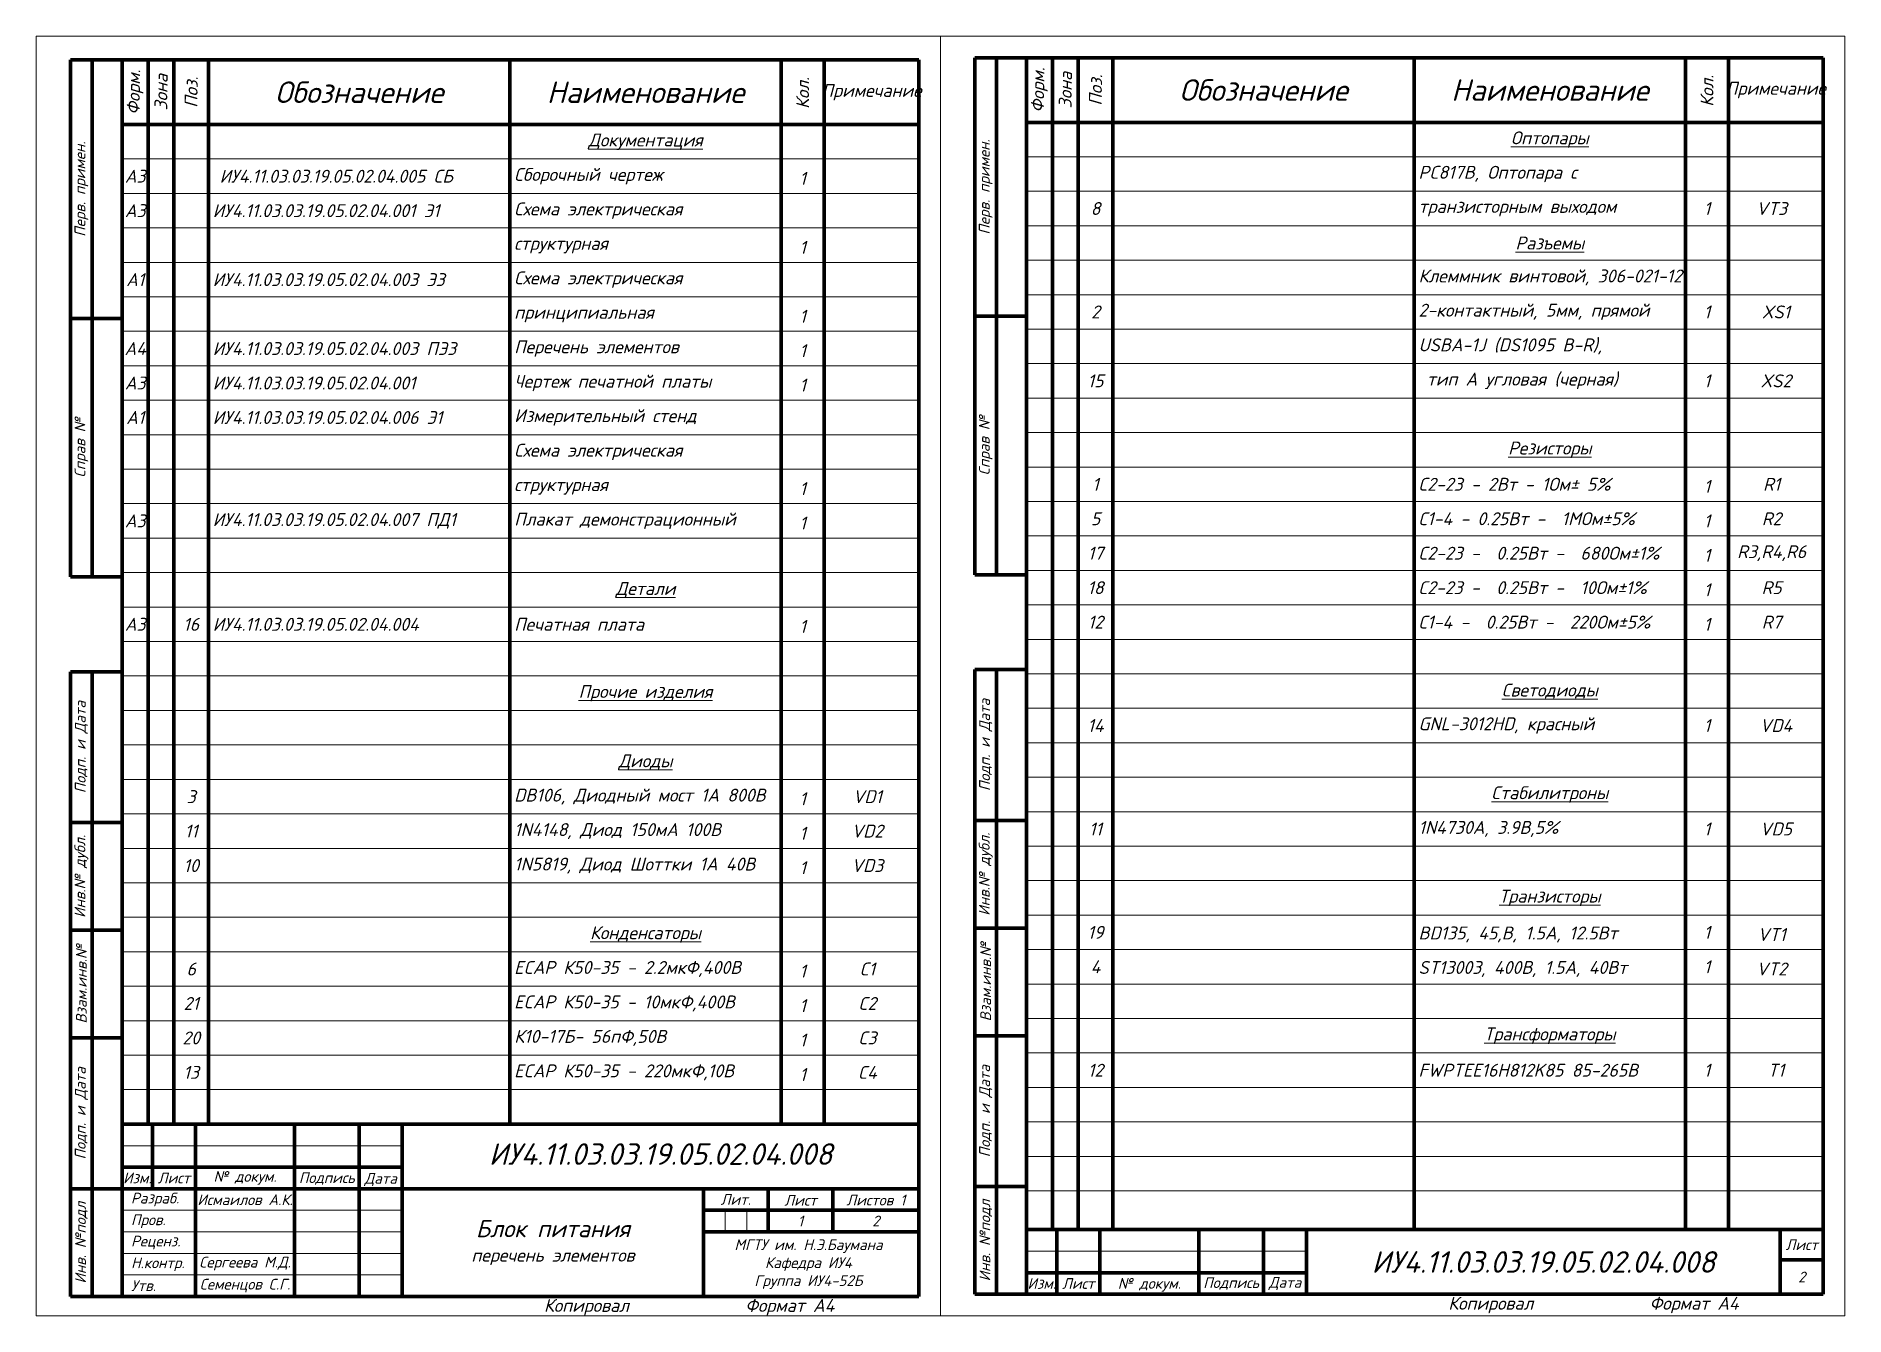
# Model space of a CAD drawing. Header units: millimetres. Extents: x 2470 to 6390, y 1560 to 2814.
# Drawn here: x 5970 to 6390, y 2220 to 2517 of the extents above; entities that cross this region are included whole.
import ezdxf

# ---------------------------------------------------------------- set-up
doc = ezdxf.new("R2010")
doc.units = ezdxf.units.MM
doc.layers.add('border', color=7, linetype='Continuous', lineweight=70)
doc.layers.add('Text', color=7, linetype='Continuous', lineweight=18)
doc.styles.add('Main', font='isocpeur.ttf', dxfattribs={"oblique": 15, "height": 3})

msp = doc.modelspace()

# ---------------------------------------------------------------- texts
at = {"layer": 'border', "char_height": 3, "attachment_point": 5, "style": 'Main'}
for s, width, insert, rotation in [('\\pxqc;Форм.', 6, (5993, 2504), 89.14625), ('\\pxqc;Зона', 6, (5999, 2504), 89.14625), ('\\pxqc;Поз.', 6, (6006, 2504), 89.14625), ('\\pxqc;Форм.', 6, (6203, 2504.5), 89.14625), ('\\pxqc;Зона', 6, (6209, 2504.5), 89.14625), ('\\pxqc;Поз.', 6, (6216, 2504.5), 89.14625), ('\\pxqc;Кол.', 10, (6358, 2504.304), 90), ('\\pxqc;Кол.', 10, (6148, 2503.804), 90)]:
    msp.add_mtext_dynamic_manual_height_columns(s, width=width, gutter_width=15, heights=[0], dxfattribs=dict(at, insert=insert, rotation=rotation))
at = {"layer": 'border', "style": 'Main'}
for s, width, gutter_width, heights, insert, char_height, attachment_point in [('{\\H1.66667x;Обозначение} ', 3, 15, [0], (6045, 2504), 3, 5), ('{\\H1.66667x;Наименование } ', 3, 15, [0], (6111.5, 2504), 3, 5), ('\\pxqc;Примечание ', 3, 15, [0], (6164, 2504), 3, 5), ('{\\H1.66667x;Обозначение} ', 3, 15, [0], (6255, 2504.5), 3, 5), ('{\\H1.66667x;Наименование } ', 3, 15, [0], (6321.5, 2504.5), 3, 5), ('\\pxqc;Примечание ', 3, 15, [0], (6374, 2504.5), 3, 5), ('\\pxqc;A3', 6, 15, [0], (5993, 2484.5), 3, 5), ('\\pxqc;A3', 6, 15, [0], (5993, 2476.5), 3, 5), ('\\pxql;транзисторным выходом', 63, 15, [0], (6290.997, 2477.081), 3, 4), ('\\pxqc;A1', 6, 15, [0], (5993, 2460.5), 3, 5), ('\\pxqc;A4', 6, 15, [0], (5993, 2444.5), 3, 5), ('\\pxqc;A3', 6, 15, [0], (5993, 2436.5), 3, 5), ('\\pxqc;A1', 6, 15, [0], (5993, 2428.5), 3, 5), ('\\pxqc;A3', 6, 15, [0], (5993, 2404.5), 3, 5), ('\\pxqc;A3', 6, 15, [0], (5993, 2380.5), 3, 5), ('{\\H1.66667x;ИУ4.11.03.03.19.05.02.04.008 }', 120, 66.064, [15], (6115, 2257.541), 3, 5), ('\\pxqc;Подпись', 5, 12.5, [0], (6037.5, 2251.866), 2.5, 5), ('\\pxqc;Лист', 2.5, 12.5, [0], (6147.5, 2246.825), 2.5, 5), ('\\pxql;Пров.', 7.5, 12.5, [0], (5992.017, 2241.942), 2.5, 4), ('\\pxqc;1', 15, 15, [0], (6147.5, 2242), 2.5, 5), ('\\pxqc;2', 20, 15, [0], (6165, 2242), 2.5, 5), ('\\pxqc;{\\H1.33333x;Блок питания\\H0.75x;\\P}перечень элементов', 70, 15, [0], (6090, 2237), 3, 5), ('\\pxql;Реценз.', 2.5, 12.5, [0], (5992.028, 2237), 2.5, 4), ('\\pxqc;МГТУ им. Н.Э.Баумана\\P\\pq*;Кафедра ИУ4\\P\\pqc;Группа ИУ4-52Б', 47.99945, 66.064, [14.024], (6149.34, 2232), 2.5, 5), ('{\\H1.66667x;ИУ4.11.03.03.19.05.02.04.008 }', 120, 66.064, [15], (6320, 2232.5), 3, 5), ('\\pxqc;2', 10, 15, [0], (6380, 2229), 2.5, 5), ('\\pxqc;Подпись', 5, 12.5, [0], (6247.5, 2227.5), 2.5, 5), ('\\pxqc;                Копировал ', 70, 15, [0], (6082.5, 2222), 3, 5), ('\\pxqc;Формат A4', 50, 15, [0], (6145, 2222), 3, 5), ('\\pxqc;                Копировал ', 70, 15, [0], (6292.5, 2222.5), 3, 5), ('\\pxqc;Формат A4', 50, 15, [0], (6355, 2222.5), 3, 5)]:
    msp.add_mtext_dynamic_manual_height_columns(s, width=width, gutter_width=gutter_width, heights=heights, dxfattribs=dict(at, insert=insert, char_height=char_height, attachment_point=attachment_point))
at = {"layer": 'border', "lineweight": 70, "char_height": 2.5, "attachment_point": 5, "rotation": 90, "style": 'Main'}
for s, width, heights, insert in [('\\pxqc;Перв. примен.', 30.37405, [0], (5980.5, 2481.5)), ('\\pxqc;Перв. примен.', 30.37405, [0], (6190.5, 2482)), ('\\pxqc;Справ №', 17.85188, [0], (5980.5, 2421.5)), ('\\pxqc;Справ №', 17.85188, [0], (6190.5, 2422)), ('\\pxqc;Подп. и Дата', 27.71565, [0], (5980.5, 2352)), ('\\pxqc;Подп. и Дата', 27.71565, [0], (6190.5, 2352.5)), ('Инв.№ дубл.', 25.15279, [0], (5980.5, 2322)), ('Инв.№ дубл.', 25.15279, [0], (6190.5, 2322.5)), ('\\pxqc,t4;Взам.инв.№', 27.09632, [0], (5980.5, 2297)), ('\\pxqc,t4;Взам.инв.№', 27.09632, [0], (6190.5, 2297.5)), ('\\pxqc;Подп. и Дата', 27.71565, [0], (5980.5, 2267)), ('\\pxqc;Подп. и Дата', 27.71565, [0], (6190.5, 2267.5)), ('\\pxqc;Инв. №подл', 24.3376, [10.701], (6190.5, 2237.49)), ('\\pxqc;Инв. №подл', 24.3376, [10.701], (5980.5, 2236.99))]:
    msp.add_mtext_dynamic_manual_height_columns(s, width=width, gutter_width=15, heights=heights, dxfattribs=dict(at, insert=insert))
at = {"layer": 'border', "lineweight": 70, "char_height": 2.5, "attachment_point": 5, "style": 'Main'}
for s, width, heights, insert in [('\\pxqc;Изм.', 7.03358, [0], (5993.5, 2252)), ('\\pxqc;Лист', 10, [0], (6002, 2252)), ('\\pxqc;Лист', 10, [0], (6380, 2236.5)), ('\\pxqc;Изм.', 7.03358, [0], (6203.5, 2227.5)), ('\\pxqc;Лист', 9.48596, [0.753], (6212, 2227.5))]:
    msp.add_mtext_dynamic_manual_height_columns(s, width=width, gutter_width=15, heights=heights, dxfattribs=dict(at, insert=insert))
at = {"layer": 'border', "char_height": 2.5, "width": 22.84084, "attachment_point": 5, "style": 'Main'}
for insert in [(6018.5, 2252), (6228.5, 2227.192)]:
    msp.add_mtext('\\pxqc;№ докум.', dxfattribs=dict(at, insert=insert))
at = {"layer": 'border', "char_height": 2.5, "style": 'Main'}
for s, insert, attachment_point in [('\\pxqc;Дата', (6050, 2251.646), 5), ('\\pxql;Разраб.', (5992.006, 2246.976), 4), ('\\pxqc;Исмаилов А.К.', (6018.5, 2246.928), 5), ('\\pxqc;Лит.', (6132.445, 2247), 5), ('\\pxqc;Листов 1 ', (6165, 2246.868), 5), ('Н.контр.', (5992.039, 2231.958), 4), ('\\pxqc;Сергеева М.Д.', (6018.5, 2232.115), 5), ('Утв.', (5992.05, 2227.004), 4), ('\\pxqc;Семенцов С.Г.', (6018.5, 2227), 5), ('\\pxqc;Дата', (6260, 2227.5), 5)]:
    msp.add_mtext(s, dxfattribs=dict(at, insert=insert, attachment_point=attachment_point))
at = {"layer": 'Text', "char_height": 3, "style": 'Main'}
for s, width, heights, insert, attachment_point in [('\\pxqc;{\\LОптопары}', 3, [0], (6321.5, 2493), 5), ('\\pxqc;{\\LДокументация }', 3, [0], (6111.5, 2492.5), 5), ('Сборочный чертеж', 36.3568, [0], (6081, 2484.5), 4), ('PC817B, Оптопара с', 116.37155, [13.228], (6291, 2485), 4), ('\\pxqc;ИУ4.11.03.03.19.05.02.04.005 СБ', 57.35767, [0], (6011, 2484.5), 4), ('\\pxqc;1', 10, [0], (6148, 2484), 5), ('ИУ4.11.03.03.19.05.02.04.001 Э1', 57.35767, [0], (6011, 2476.5), 4), ('Схема электрическая ', 43.98077, [0], (6081, 2476.5), 4), ('\\pxqc;8', 10, [0], (6216, 2477), 5), ('\\pxqc;1', 10, [0], (6358, 2477), 5), ('\\pxqc;VT3', 20, [0], (6373, 2477), 5), ('\\pxqc;{\\LРазъемы}', 3, [0], (6321.5, 2469), 5), ('структурная ', 28.86712, [0], (6081, 2468.5), 4), ('\\pxqc;1', 10, [0], (6148, 2468), 5), ('ИУ4.11.03.03.19.05.02.04.003 Э3', 58.62934, [0], (6011, 2460.5), 4), ('Схема электрическая ', 55.00698, [0], (6081, 2460.5), 4), ('Клеммник винтовой, 306-021-12', 110, [7.477], (6291, 2461), 4), ('принципиальная ', 36.3568, [0], (6081, 2452.5), 4), ('\\pxqc;1', 10, [0], (6148, 2452), 5), ('\\pxqc;2', 10, [0], (6216, 2453), 5), ('2-контактный, 5мм, прямой', 110, [7.477], (6291, 2453), 4), ('\\pxqc;1', 10, [0], (6358, 2453), 5), ('\\pxqc;XS1', 20, [0], (6374, 2453), 5), ('ИУ4.11.03.03.19.05.02.04.003 ПЭ3', 63.9443, [0], (6011, 2444.5), 4), ('Перечень элементов', 42.65016, [0], (6081, 2444.5), 4), ('\\pxqc;1', 10, [0], (6148, 2444), 5), ('USBA-1J (DS1095 B-R), ', 110, [7.477], (6291, 2445), 4), ('ИУ4.11.03.03.19.05.02.04.001', 60.70382, [0], (6011, 2436.5), 4), ('Чертеж печатной платы', 49.0747, [0], (6081, 2436.5), 4), ('\\pxqc;1', 10, [0], (6148, 2436), 5), ('\\pxqc;15', 10, [0], (6216, 2437), 5), (' тип A угловая (черная)', 110, [7.477], (6291, 2437), 4), ('\\pxqc;1', 10, [0], (6358, 2437), 5), ('XS2', 20, [0], (6374, 2437), 5), ('ИУ4.11.03.03.19.05.02.04.006 Э1', 62.51437, [3.45], (6011, 2428.5), 4), ('Измерительный стенд ', 52.25686, [0], (6081, 2428.5), 4), ('Схема электрическая ', 52.25686, [0], (6081, 2420.5), 4), ('\\pxqc;{\\LРезисторы}', 3, [0], (6321.5, 2421), 5), ('структурная', 52.25686, [0], (6081, 2412.5), 4), ('\\pxqc;1', 10, [0], (6148, 2412), 5), ('\\pxqc;1', 10, [0], (6216, 2413), 5), ('С2-23 - 2Вт - 1Ом%%P 5% ', 110, [7.477], (6291, 2413), 4), ('\\pxqc;1', 10, [0], (6358, 2412.5), 5), ('R1', 20, [0], (6373, 2413), 5), ('ИУ4.11.03.03.19.05.02.04.007 ПД1', 62.51437, [3.45], (6011, 2404.5), 4), ('Плакат демонстрационный', 52.25686, [0], (6081, 2404.5), 4), ('\\pxqc;1', 10, [0], (6148, 2404), 5), ('\\pxqc;5', 10, [0], (6216, 2405), 5), ('С1-4 - 0.25Вт -  1МОм%%P5% ', 110, [7.477], (6291, 2405), 4), ('\\pxqc;1', 10, [0], (6358, 2404.5), 5), ('\\pxqc;R2', 20, [0], (6373, 2405), 5), ('\\pxqc;17', 10, [0], (6216, 2397), 5), ('С2-23 -  0.25Вт -  680Ом%%P1%', 110, [7.477], (6291, 2397), 4), ('R3,R4,R6', 20, [0], (6373, 2397), 5), ('\\pxqc;1', 10, [0], (6358, 2396.5), 5), ('\\pxqc;{\\LДетали}', 3, [0], (6111.5, 2388.5), 5), ('\\pxqc;18', 10, [0], (6216, 2389), 5), ('С2-23 -  0.25Вт -  10Ом%%P1%', 110, [7.477], (6291, 2389), 4), ('\\pxqc;1', 10, [0], (6358, 2388.5), 5), ('\\pxqc;R5', 20, [0], (6373, 2389), 5), ('\\pxqc;16', 10, [0], (6006, 2380.5), 5), ('ИУ4.11.03.03.19.05.02.04.004', 57.35767, [0], (6011, 2380.5), 4), ('Печатная плата', 36.3568, [0], (6081, 2380.5), 4), ('\\pxqc;1', 10, [0], (6148, 2380), 5), ('\\pxqc;12', 10, [0], (6216, 2381), 5), ('С1-4 -  0.25Вт -  220Ом%%P5%', 110, [7.477], (6291, 2381), 4), ('\\pxqc;1', 10, [0], (6358, 2380.5), 5), ('\\pxqc;R7', 20, [0], (6373, 2381), 5), ('\\pxqc;{\\LПрочие изделия}', 35.98952, [0], (6111.5, 2364.5), 5), ('\\pxqc;{\\LСветодиоды }', 3, [0], (6321.5, 2365), 5), ('\\pxqc;14', 10, [0], (6216, 2357), 5), ('GNL-3012HD, красный', 110, [7.477], (6291, 2357), 4), ('\\pxqc;1', 10, [0], (6358, 2357), 5), ('\\pxqc;VD4', 20, [0], (6374, 2357), 5), ('\\pxqc;{\\LДиоды}', 55.00698, [0], (6111.5, 2348.5), 5), ('\\pxqc;3', 10, [0], (6006, 2340.5), 5), ('DB106, Диодный мост 1A 800В', 110, [7.477], (6081, 2340.5), 4), ('\\pxqc;1', 10, [0], (6148, 2340), 5), ('\\pxqc;VD1', 3, [0], (6163, 2340.5), 5), ('{\\LСтабилитроны}', 3, [0], (6321.5, 2341), 5), ('\\pxqc;11', 10, [0], (6006, 2332.5), 5), ('1N4148, Диод 150мА 100В ', 110, [7.477], (6081, 2332.5), 4), ('\\pxqc;1', 10, [0], (6148, 2332), 5), ('\\pxqc;VD2', 3, [0], (6163, 2332.5), 5), ('\\pxqc;11', 10, [0], (6216, 2333), 5), ('1N4730A, 3.9В,5%', 105.24855, [7.477], (6291, 2333), 4), ('\\pxqc;1', 10, [0], (6358, 2333), 5), ('\\pxqc;VD5', 20, [0], (6374, 2333), 5), ('\\pxqc;10', 10, [0], (6006, 2324.5), 5), ('1N5819, Диод Шоттки 1А 40В', 110, [7.477], (6081, 2324.5), 4), ('\\pxqc;1', 10, [0], (6148, 2324), 5), ('\\pxqc;VD3', 20, [0], (6163, 2324.5), 5), ('\\pxqc;{\\LТранзисторы}', 3, [0], (6321.5, 2317), 5), ('\\pxqc;{\\LКонденсаторы }', 3, [0], (6111.5, 2308.5), 5), ('\\pxqc;19', 10, [0], (6216, 2309), 5), ('BD135, 45,В, 1.5A, 12.5Вт ', 110, [7.477], (6291, 2308.5), 4), ('\\pxqc;1', 10, [0], (6358, 2309), 5), ('\\pxqc;VT1', 20, [0], (6373, 2308.5), 5), ('\\pxqc;6', 10, [0], (6006, 2300.5), 5), ('ECAP К50-35 - 2.2мкФ,400В', 105.98669, [5.533], (6081, 2300.5), 4), ('\\pxqc;C1', 20, [0], (6163, 2300.5), 5), ('\\pxqc;4', 10, [0], (6216, 2301), 5), ('ST13003, 400В, 1.5А, 40Вт ', 110, [7.477], (6291, 2300.5), 4), ('\\pxqc;1', 10, [0], (6358, 2301), 5), ('\\pxqc;VT2', 20, [0], (6373, 2300.5), 5), ('\\pxqc;1', 10, [0], (6148, 2300), 5), ('\\pxqc;21', 10, [0], (6006, 2292.5), 5), ('ECAP К50-35 - 10мкФ,400В', 110, [7.477], (6081, 2292.5), 4), ('\\pxqc;1', 10, [0], (6148, 2292), 5), ('\\pxqc;C2', 20, [0], (6163, 2292.5), 5), ('\\pxqc;20', 10, [0], (6006, 2284.5), 5), ('К10-17Б- 56пФ,50B', 110, [7.477], (6081, 2284.5), 4), ('\\pxqc;1', 10, [0], (6148, 2284), 5), ('C3', 20, [0], (6163, 2284.5), 5), ('\\pxqc;{\\LТрансформаторы}', 3, [0], (6321.5, 2285), 5), ('\\pxqc;13', 10, [0], (6006, 2276.5), 5), ('ECAP К50-35 - 220мкФ,10В ', 110, [7.477], (6081, 2276.5), 4), ('\\pxqc;1', 10, [0], (6148, 2276), 5), ('\\pxqc;C4', 20, [0], (6163, 2276.5), 5), ('\\pxqc;12', 10, [0], (6216, 2277), 5), ('FWPTEE16H812K85 85-265В', 82.92434, [7.477], (6291, 2277), 4), ('\\pxqc;1', 10, [0], (6358, 2277), 5), ('\\pxqc;T1', 20, [0], (6374, 2277), 5)]:
    msp.add_mtext_dynamic_manual_height_columns(s, width=width, gutter_width=15, heights=heights, dxfattribs=dict(at, insert=insert, attachment_point=attachment_point))

# ---------------------------------------------------------------- linework, layer by layer
at = {"layer": 'border', "lineweight": 18}
for p, q in [((5970, 2517), (6180, 2517)), ((5970, 2517), (5970, 2220)), ((6180, 2517), (6180, 2220)), ((6180, 2517), (6390, 2517)), ((6180, 2517), (6180, 2220)), ((6390, 2517), (6390, 2220)), ((5990, 2488.5), (6175, 2488.5)), ((6200, 2489), (6385, 2489)), ((5990, 2480.5), (6175, 2480.5)), ((6200, 2481), (6385, 2481)), ((5990, 2472.5), (6175, 2472.5)), ((6200, 2473), (6385, 2473)), ((5990, 2464.5), (6175, 2464.5)), ((5990, 2464.5), (6175, 2464.5)), ((6200, 2465), (6385, 2465)), ((6200, 2465), (6385, 2465)), ((6200, 2457), (6385, 2457)), ((5990, 2456.5), (6175, 2456.5)), ((6200, 2449), (6385, 2449)), ((5990, 2448.5), (6175, 2448.5)), ((5990, 2440.5), (6175, 2440.5)), ((5990, 2440.5), (6175, 2440.5)), ((6200, 2441), (6385, 2441)), ((6200, 2441), (6385, 2441)), ((5990, 2432.5), (6175, 2432.5)), ((6200, 2433), (6385, 2433)), ((5990, 2424.5), (6175, 2424.5)), ((6200, 2425), (6385, 2425)), ((5990, 2416.5), (6175, 2416.5)), ((5990, 2416.5), (6175, 2416.5)), ((6200, 2417), (6385, 2417)), ((6200, 2417), (6385, 2417)), ((5990, 2408.5), (6175, 2408.5)), ((6200, 2409), (6385, 2409)), ((5990, 2400.5), (6175, 2400.5)), ((6200, 2401), (6385, 2401)), ((5990, 2392.5), (6175, 2392.5)), ((5990, 2392.5), (6175, 2392.5)), ((6200, 2393), (6385, 2393)), ((6200, 2393), (6385, 2393)), ((5990, 2384.5), (6175, 2384.5)), ((6200, 2385), (6385, 2385)), ((5990, 2376.5), (6175, 2376.5)), ((6200, 2377), (6385, 2377)), ((6200, 2369), (6385, 2369)), ((6200, 2369), (6385, 2369)), ((5990, 2368.5), (6175, 2368.5)), ((5990, 2368.5), (6175, 2368.5)), ((5990, 2360.5), (6175, 2360.5)), ((5990, 2360.5), (6175, 2360.5)), ((6200, 2361), (6385, 2361)), ((6200, 2361), (6385, 2361)), ((5990, 2352.5), (6175, 2352.5)), ((6200, 2353), (6385, 2353)), ((5990, 2344.5), (6175, 2344.5)), ((5990, 2344.5), (6175, 2344.5)), ((6200, 2345), (6385, 2345)), ((6200, 2345), (6385, 2345)), ((5990, 2336.5), (6175, 2336.5)), ((6200, 2337), (6385, 2337)), ((5990, 2328.5), (6175, 2328.5)), ((6200, 2329), (6385, 2329)), ((5990, 2320.5), (6175, 2320.5)), ((5990, 2320.5), (6175, 2320.5)), ((6200, 2321), (6385, 2321)), ((6200, 2321), (6385, 2321)), ((5990, 2312.5), (6175, 2312.5)), ((6200, 2313), (6385, 2313)), ((5990, 2304.5), (6175, 2304.5)), ((6200, 2305), (6385, 2305)), ((5990, 2296.5), (6175, 2296.5)), ((5990, 2296.5), (6175, 2296.5)), ((6200, 2297), (6385, 2297)), ((6200, 2297), (6385, 2297)), ((6200, 2289), (6385, 2289)), ((6200, 2289), (6385, 2289)), ((5990, 2288.5), (6175, 2288.5)), ((5990, 2288.5), (6175, 2288.5)), ((6200, 2281), (6385, 2281)), ((5990, 2280.5), (6175, 2280.5)), ((5990, 2272.5), (6175, 2272.5)), ((5990, 2272.5), (6175, 2272.5)), ((6200, 2273), (6385, 2273)), ((6200, 2273), (6385, 2273)), ((6200, 2273), (6385, 2273)), ((6200, 2273), (6385, 2273)), ((5990, 2264.5), (6175, 2264.5)), ((6200, 2265), (6385, 2265)), ((6200, 2265), (6385, 2265)), ((5990, 2259.472), (6045, 2259.472)), ((6045, 2259.472), (6055, 2259.472)), ((6200, 2257), (6385, 2257)), ((6200, 2249), (6385, 2249)), ((6200, 2249), (6385, 2249)), ((5990, 2244.5), (6045, 2244.5)), ((6045, 2244.5), (6055, 2244.5)), ((6130, 2244.5), (6130, 2239.5)), ((6135, 2244.5), (6135, 2239.5)), ((5990, 2239.5), (6045, 2239.5)), ((6045, 2239.5), (6055, 2239.5)), ((5990, 2234.5), (6045, 2234.5)), ((6045, 2234.5), (6055, 2234.5)), ((6265, 2235), (6200, 2235)), ((5990, 2229.5), (6045, 2229.5)), ((6045, 2229.5), (6055, 2229.5)), ((6180, 2220), (5970, 2220)), ((6180, 2220), (6390, 2220))]:
    msp.add_line(p, q, dxfattribs=at)
at = {"layer": 'border', "lineweight": 70}
for p, q in [((6193, 2512), (6188, 2512)), ((6193, 2452), (6193, 2512)), ((6193, 2512), (6200, 2512)), ((6193, 2512), (6200, 2512)), ((6385, 2512), (6200, 2512)), ((6200, 2512), (6200, 2280)), ((6200, 2512), (6200, 2512)), ((6200, 2512), (6208, 2512)), ((6200, 2512), (6208, 2512)), ((6200, 2512), (6208, 2512)), ((6200, 2512), (6200, 2497)), ((6385, 2512), (6200, 2512)), ((6200, 2512), (6200, 2280)), ((6200, 2512), (6200, 2512)), ((6200, 2512), (6208, 2512)), ((6200, 2512), (6208, 2512)), ((6200, 2512), (6208, 2512)), ((6200, 2512), (6200, 2497)), ((6208, 2512), (6228, 2512)), ((6208, 2512), (6228, 2512)), ((6228, 2512), (6228, 2512)), ((6228, 2512), (6338, 2512)), ((6228, 2512), (6338, 2512)), ((6338, 2512), (6348, 2512)), ((6385, 2225), (6385, 2512)), ((5983, 2511.5), (5978, 2511.5)), ((5983, 2451.5), (5983, 2511.5)), ((5983, 2511.5), (5990, 2511.5)), ((6175, 2511.5), (5990, 2511.5)), ((5990, 2511.5), (5990, 2279.5)), ((5990, 2511.5), (5990, 2511.5)), ((5990, 2511.5), (5998, 2511.5)), ((5990, 2511.5), (5998, 2511.5)), ((5990, 2511.5), (5998, 2511.5)), ((5990, 2511.5), (5990, 2496.5)), ((5998, 2511.5), (6018, 2511.5)), ((6018, 2511.5), (6128, 2511.5)), ((6175, 2224.5), (6175, 2511.5)), ((5978, 2451.5), (5990, 2451.5)), ((5983, 2451.5), (5983, 2391.5)), ((6188, 2452), (6200, 2452)), ((6188, 2452), (6200, 2452)), ((6193, 2452), (6193, 2392)), ((5983, 2391.5), (5978, 2391.5)), ((5990, 2391.5), (5983, 2391.5)), ((6193, 2392), (6188, 2392)), ((6200, 2392), (6193, 2392)), ((6200, 2392), (6193, 2392)), ((5990, 2369.5), (5978, 2369.5)), ((5978, 2369.5), (5978, 2224.5)), ((5983, 2224.5), (5983, 2369.5)), ((6200, 2370), (6188, 2370)), ((6188, 2370), (6188, 2225)), ((6200, 2370), (6188, 2370)), ((6193, 2225), (6193, 2370)), ((5990, 2334.5), (5978, 2334.5)), ((6200, 2335), (6188, 2335)), ((6200, 2335), (6188, 2335)), ((6200, 2310), (6188, 2310)), ((6200, 2310), (6188, 2310)), ((5990, 2309.5), (5978, 2309.5)), ((5990, 2279.5), (5990, 2224.5)), ((6200, 2280), (6200, 2225)), ((6200, 2280), (6200, 2225)), ((6175, 2264.5), (5990, 2264.472)), ((5990, 2264.472), (5990, 2259.472)), ((5997, 2264.472), (5997, 2249.5)), ((6007, 2224.5), (6007, 2264.5)), ((6030, 2224.5), (6030, 2264.5)), ((6045, 2224.5), (6045, 2264.5)), ((6055, 2264.5), (6055, 2224.5)), ((6175, 2264.5), (6125, 2264.5)), ((6175, 2264.5), (6175, 2249.5)), ((5990, 2259.5), (5990, 2254.5)), ((5990, 2254.5), (6045, 2254.5)), ((5990, 2254.5), (5990, 2249.5)), ((5990, 2254.5), (5990, 2249.5)), ((5997, 2254.5), (5997, 2249.5)), ((6007, 2254.5), (6007, 2249.5)), ((6045, 2254.5), (6055, 2254.5)), ((5990, 2249.5), (5978, 2249.5)), ((5990, 2249.5), (6045, 2249.5)), ((5990, 2249.5), (5990, 2244.5)), ((6045, 2249.5), (6055, 2249.5)), ((6175, 2249.5), (6055, 2249.5)), ((6125, 2249.5), (6125, 2224.5)), ((6155, 2249.5), (6140, 2249.5)), ((6140, 2249.5), (6140, 2239.5)), ((6175, 2249.5), (6155, 2249.5)), ((6155, 2249.5), (6155, 2239.5)), ((6200, 2250), (6188, 2250)), ((5990, 2244.5), (5990, 2239.5)), ((6175, 2244.5), (6125, 2244.5)), ((6175, 2244.5), (6175, 2239.5)), ((5990, 2239.5), (5990, 2234.5)), ((6175, 2239.5), (6125, 2239.5)), ((5990, 2234.5), (5990, 2229.5)), ((6265, 2230), (6200, 2230)), ((5978, 2224.5), (5990, 2224.5)), ((5990, 2224.5), (6175, 2224.5)), ((5990, 2224.5), (6007, 2224.5)), ((6007, 2224.5), (6030, 2224.5)), ((6030, 2224.5), (6045, 2224.5)), ((6045, 2224.5), (6045, 2224.5)), ((6188, 2225), (6200, 2225))]:
    msp.add_line(p, q, dxfattribs=at)
at = {"layer": 'border'}
for p, q in [((6188, 2512), (6188, 2392)), ((6200, 2512), (6206, 2512)), ((6200, 2512), (6206, 2512)), ((6200, 2512), (6200, 2497)), ((6206, 2512), (6206, 2240)), ((6206, 2512), (6212, 2512)), ((6206, 2512), (6212, 2512)), ((6212, 2512), (6212, 2240)), ((6212, 2512), (6220, 2512)), ((6220, 2512), (6220, 2240)), ((6220, 2512), (6290, 2512)), ((6220, 2512), (6290, 2512)), ((6290, 2512), (6290, 2240)), ((6290, 2512), (6353, 2512)), ((6348, 2512), (6385, 2512)), ((6348, 2512), (6385, 2512)), ((6353, 2512), (6353, 2240)), ((6353, 2512), (6363, 2512)), ((6363, 2512), (6363, 2240)), ((6363, 2512), (6385, 2512)), ((6385, 2512), (6385, 2240)), ((5978, 2511.5), (5978, 2391.5)), ((5990, 2511.5), (5996, 2511.5)), ((5990, 2511.5), (5996, 2511.5)), ((5990, 2511.5), (5990, 2496.5)), ((5996, 2511.5), (5996, 2264.473)), ((5996, 2511.5), (6002, 2511.5)), ((5996, 2511.5), (6002, 2511.5)), ((6002, 2511.5), (6002, 2264.474)), ((6002, 2511.5), (6010, 2511.5)), ((6010, 2511.5), (6010, 2264.475)), ((6010, 2511.5), (6080, 2511.5)), ((6010, 2511.5), (6080, 2511.5)), ((6080, 2511.5), (6080, 2264.486)), ((6080, 2511.5), (6143, 2511.5)), ((6138, 2511.5), (6175, 2511.5)), ((6143, 2511.5), (6143, 2264.495)), ((6143, 2511.5), (6153, 2511.5)), ((6153, 2511.5), (6153, 2264.5)), ((6153, 2511.5), (6175, 2511.5)), ((5990, 2496.5), (6175, 2496.5)), ((6200, 2497), (6200, 2489)), ((6200, 2497), (6200, 2489)), ((6200, 2497), (6385, 2497)), ((6290, 2497), (6353, 2497)), ((6200, 2481), (6200, 2473)), ((6200, 2481), (6200, 2473)), ((6200, 2473), (6200, 2465)), ((6200, 2473), (6200, 2465)), ((6290, 2473), (6290, 2465)), ((6290, 2465), (6290, 2457)), ((6290, 2457), (6290, 2449)), ((6200, 2369), (6200, 2361)), ((6080, 2352.5), (6080, 2344.5)), ((6080, 2344.5), (6080, 2336.5)), ((6080, 2336.5), (6080, 2328.5)), ((6080, 2328.5), (6080, 2320.5)), ((6080, 2320.5), (6080, 2312.5)), ((6080, 2304.5), (6080, 2296.5)), ((6080, 2296.5), (6080, 2288.5)), ((6188, 2250), (6188, 2285)), ((6188, 2285), (6200, 2285)), ((6188, 2285), (6200, 2285)), ((5978, 2249.5), (5978, 2284.5)), ((5978, 2284.5), (5990, 2284.5)), ((5990, 2274.5), (5990, 2274.5)), ((6200, 2275), (6200, 2275)), ((6200, 2275), (6200, 2275)), ((5990, 2259.5), (5990, 2254.5)), ((5990, 2249.5), (5992.5, 2249.5)), ((5990, 2249.5), (5992.3, 2249.5)), ((5990, 2249.5), (5992, 2249.5)), ((6007, 2249.5), (6007, 2244.5)), ((6007, 2249.5), (6030, 2249.5)), ((6055, 2249.5), (6125, 2249.5)), ((6140, 2249.5), (6140, 2244.5)), ((6140, 2244.5), (6155, 2244.5)), ((6155, 2244.5), (6155, 2239.5)), ((6155, 2244.5), (6175, 2244.5)), ((6125, 2239.5), (6125, 2224.5)), ((6265, 2240), (6200, 2240)), ((6200, 2240), (6207, 2240)), ((6207, 2240), (6207, 2225)), ((6207, 2240), (6217, 2240)), ((6217, 2240), (6217, 2225)), ((6217, 2240), (6240, 2240)), ((6240, 2240), (6240, 2225)), ((6240, 2240), (6255, 2240)), ((6255, 2240), (6255, 2225)), ((6375, 2240), (6265, 2240)), ((6265, 2240), (6265, 2225)), ((6375, 2225), (6375, 2240)), ((6375, 2240), (6385, 2240)), ((6385, 2225), (6385, 2240)), ((6385, 2225), (6385, 2240)), ((6385, 2240), (6385, 2233)), ((6007, 2229.5), (6007, 2234.5)), ((6385, 2233), (6375, 2233)), ((6385, 2233), (6385, 2225)), ((6007, 2229.5), (6007, 2224.5)), ((6200, 2230), (6207, 2230)), ((6207, 2230), (6207, 2225)), ((6207, 2230), (6217, 2230)), ((6217, 2230), (6240, 2230)), ((6217, 2230), (6217, 2225)), ((6240, 2230), (6240, 2225)), ((6240, 2230), (6255, 2230)), ((6255, 2230), (6265, 2230)), ((6255, 2230), (6255, 2225)), ((6385, 2225), (6200, 2225)), ((6325, 2225), (6315, 2225)), ((6385, 2225), (6325, 2225)), ((6385, 2225), (6325, 2225)), ((6385, 2225), (6375, 2225))]:
    msp.add_line(p, q, dxfattribs=at)
at = {"layer": 'border', "lineweight": 40}
for p, q in [((6175, 2264.5), (6175, 2259.5)), ((6175, 2264.5), (6175, 2259.5)), ((6175, 2224.5), (6175, 2224.5))]:
    msp.add_line(p, q, dxfattribs=at)

msp.set_redraw_order([(e.dxf.handle, doc.entitydb.next_handle()) for e in msp.query("TEXT MTEXT ATTDEF DIMENSION ARC_DIMENSION")])  # texts and dimensions are drawn at this point

doc.saveas('drawing.dxf')
